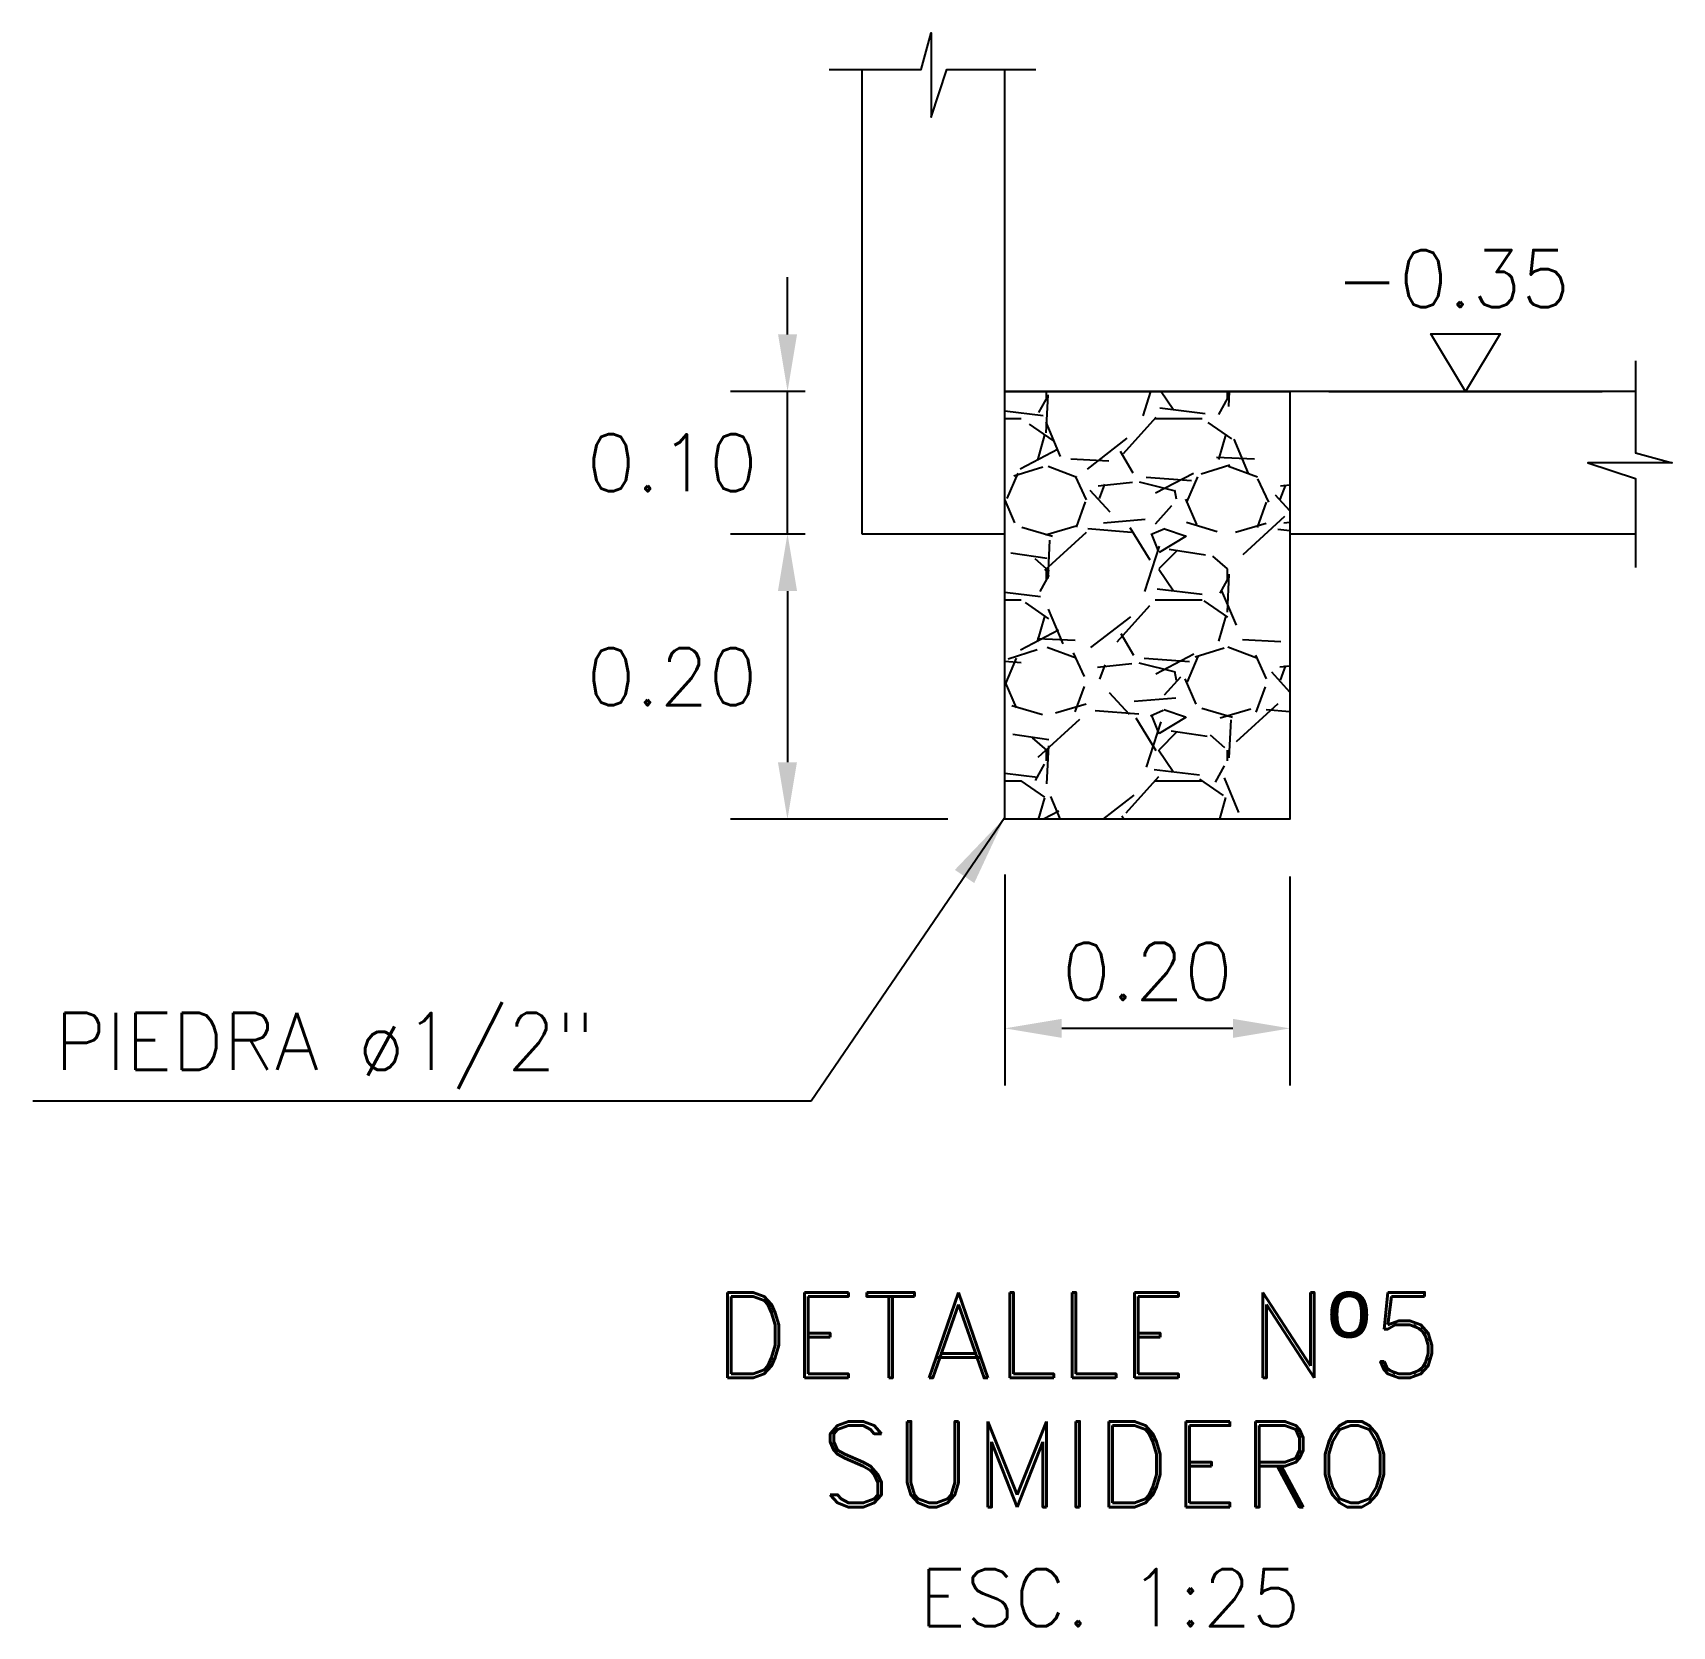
# Model space of a CAD drawing. Header units: metres. Extents: x -90 to 2507, y -28 to 972.
# Drawn here: x 160.536 to 161.686, y 183.313 to 184.43 of the extents above; entities that cross this region are included whole.
import ezdxf
from ezdxf.enums import TextEntityAlignment as Align

# ---------------------------------------------------------------- set-up
doc = ezdxf.new("R2010")
doc.units = ezdxf.units.M
doc.linetypes.add('HIDDEN', pattern=[9.524999999999999, 6.35, -3.175])
for name, color, linetype in [('A-MURO', 6, 'Continuous'), ('A-NIVELES', 7, 'Continuous'), ('C-CASCO-01', 1, 'Continuous'), ('G-acotado', 8, 'Continuous'), ('G-textos-notas', 7, 'Continuous'), ('G-textos-subtitulo', 3, 'Continuous'), ('TUBERIAS', 3, 'Continuous')]:
    doc.layers.add(name, color=color, linetype=linetype)
doc.styles.add('01COTAS', font='romans.shx')
doc.styles.add('20-NOTAS', font='romans.shx', dxfattribs={"height": 0.04})
doc.styles.add('20-SUBTITULO', font='romand.shx', dxfattribs={"height": 0.06})
doc.styles.add('ROMANS', font='romans.shx')
doc.dimstyles.new('DIM-20-CORTE', dxfattribs={"dimscale": 0.02, "dimtxt": 2, "dimasz": 2, "dimexe": 2, "dimexo": 2, "dimgap": 1, "dimtad": 2, "dimtih": 1, "dimtoh": 1, "dimzin": 1, "dimdsep": 46, "dimtxsty": '01COTAS', "dimcen": 25, "dimclrd": 9, "dimclre": 9, "dimclrt": 7, "dimadec": 0, "dimazin": 0, "dimtfac": 1, "dimtmove": 2, "dimatfit": 3, "dimfxl": 1, "dimtolj": 1, "dimtzin": 0, "dimarcsym": 0})
doc.dimstyles.new('DIM-20-PLANTA', dxfattribs={"dimscale": 0.02, "dimtxt": 2, "dimasz": 2, "dimexe": 2, "dimexo": 2, "dimgap": 1, "dimtad": 1, "dimzin": 1, "dimdsep": 46, "dimtxsty": '01COTAS', "dimcen": 25, "dimclrd": 9, "dimclre": 9, "dimclrt": 7, "dimadec": 0, "dimazin": 0, "dimtfac": 1, "dimtmove": 2, "dimatfit": 3, "dimfxl": 1, "dimtolj": 1, "dimtzin": 0, "dimarcsym": 0})
doc.dimstyles.new('DIM-50-PLANTA', dxfattribs={"dimscale": 0.05, "dimtxt": 2, "dimasz": 2, "dimexe": 2, "dimexo": 2, "dimgap": 1, "dimtad": 1, "dimdec": 0, "dimlfac": 1000, "dimtxsty": '01COTAS', "dimcen": 25, "dimclrd": 9, "dimclre": 9, "dimclrt": 7, "dimadec": 0, "dimazin": 0, "dimtfac": 1, "dimtdec": 0, "dimtmove": 2, "dimatfit": 3, "dimfxl": 1, "dimtolj": 1, "dimtzin": 0, "dimarcsym": 0})

msp = doc.modelspace()

# ---------------------------------------------------------------- texts
at = {"layer": 'A-NIVELES', "linetype": 'HIDDEN', "lineweight": 13, "ltscale": 0.5, "insert": (160.5511855074038, 183.7428750406954), "char_height": 0.04, "attachment_point": 1, "style": '01COTAS'}
msp.add_mtext_dynamic_manual_height_columns('\\A1;PIEDRA ø1/2" ', width=0.9120025289876718, gutter_width=10, heights=[0], dxfattribs=at)
msp.add_mtext_dynamic_manual_height_columns('\\A1;PIEDRA ø1/2" ', width=0.9120025289876718, gutter_width=10, heights=[0], dxfattribs=at)
at = {"layer": 'G-textos-notas', "style": '20-NOTAS'}
msp.add_text('ESC. 1:25', height=0.04000000000000001, dxfattribs=at).set_placement((161.2910812217178, 183.3329178215818), align=Align.MIDDLE)
msp.add_text('ESC. 1:25', height=0.04000000000000001, dxfattribs=at).set_placement((161.2910812217178, 183.3329178215818), align=Align.MIDDLE)
at = {"layer": 'G-textos-subtitulo', "style": '20-SUBTITULO'}
for s, p in [('DETALLE Nº5 ', (161.2892179679189, 183.5174596897539)), ('DETALLE Nº5 ', (161.2892179679189, 183.5174596897539)), ('SUMIDERO', (161.2892179679189, 183.4264449740593)), ('SUMIDERO', (161.2892179679189, 183.4264449740593))]:
    msp.add_text(s, height=0.06, dxfattribs=at).set_placement(p, align=Align.MIDDLE)

# ---------------------------------------------------------------- blocks, each defined once
blk = doc.blocks.new('NIVEL-CORTE')
at = {"color": 1}
blk.add_line((-4.793364749174543, 0), (4.793364749174543, 0), dxfattribs=at)
blk.add_lwpolyline([(0, 0), (-1.217584660165812, 2.013558481207383), (1.217584660165812, 2.013558481207383), (0, 0)])
at = {"style": 'ROMANS'}
blk.add_attdef('+1.50', text='', height=2, dxfattribs=at).set_placement((-0.4502277374540427, 2.953355296951486), align=Align.CENTER)
blk = doc.blocks.new('*D347')
at = {"layer": 'Defpoints', "color": 0, "transparency": 16777216}
for p in [(161.2174400294174, 183.8798018945225), (161.417440029428, 183.8785887643388), (161.2174400294174, 183.7320339458516)]:
    blk.add_point(p, dxfattribs=at)
at = {"layer": 'TUBERIAS', "color": 9, "lineweight": -2, "transparency": 16777216}
for p, q in [((161.2174400294174, 183.8398018945225), (161.2174400294174, 183.6920339458516)), ((161.417440029428, 183.8385887643388), (161.417440029428, 183.6920339458516)), ((161.377440029428, 183.7320339458516), (161.2574400294174, 183.7320339458516))]:
    blk.add_line(p, q, dxfattribs=at)
at = {"layer": 'TUBERIAS', "color": 9, "transparency": 16777216}
for points in [[(161.2574400294174, 183.7387006125183), (161.2574400294174, 183.725367279185), (161.2174400294174, 183.7320339458516)], [(161.377440029428, 183.7387006125183), (161.377440029428, 183.725367279185), (161.417440029428, 183.7320339458516)]]:
    blk.add_solid(points, dxfattribs=at)
at = {"layer": 'TUBERIAS', "color": 7, "transparency": 16777216, "insert": (161.3174400294228, 183.7720339458516), "char_height": 0.04, "attachment_point": 5, "style": '01COTAS'}
blk.add_mtext('\\A1;0.20', dxfattribs=at)
blk = doc.blocks.new('*D557')
at = {"layer": 'Defpoints', "color": 0, "transparency": 16777216}
for p in [(161.1174400294175, 184.0785887643388), (161.0649892951967, 183.8785887643388), (161.2174400294281, 183.8785887643388)]:
    blk.add_point(p, dxfattribs=at)
at = {"layer": 'G-acotado', "color": 9, "lineweight": -2, "transparency": 16777216}
for p, q in [((161.0774400294175, 184.0785887643388), (161.0249892951967, 184.0785887643388)), ((161.0649892951967, 184.0385887643388), (161.0649892951967, 183.9185887643388)), ((161.1774400294281, 183.8785887643388), (161.0249892951967, 183.8785887643388))]:
    blk.add_line(p, q, dxfattribs=at)
at = {"layer": 'G-acotado', "color": 9, "transparency": 16777216}
for points in [[(161.05832262853, 184.0385887643388), (161.0716559618633, 184.0385887643388), (161.0649892951967, 184.0785887643388)], [(161.05832262853, 183.9185887643388), (161.0716559618633, 183.9185887643388), (161.0649892951967, 183.8785887643388)]]:
    blk.add_solid(points, dxfattribs=at)
at = {"layer": 'G-acotado', "color": 7, "transparency": 16777216, "insert": (160.9840369142443, 183.9785887643388), "char_height": 0.04, "attachment_point": 5, "style": '01COTAS'}
blk.add_mtext('\\A1;0.20', dxfattribs=at)
blk = doc.blocks.new('*D348')
at = {"layer": 'Defpoints', "color": 0, "transparency": 16777216}
for p in [(161.0650793852869, 184.1785887643388), (161.1174400294176, 184.1785887643388), (161.1174400294175, 184.0785887643388)]:
    blk.add_point(p, dxfattribs=at)
at = {"layer": 'G-acotado', "color": 9, "lineweight": -2, "transparency": 16777216}
for p, q in [((161.0650793852869, 184.2185887643388), (161.0650793852869, 184.2585887643388)), ((161.0774400294176, 184.1785887643388), (161.0250793852869, 184.1785887643388)), ((161.0650793852869, 184.0785887643388), (161.0650793852869, 184.1785887643388)), ((161.0774400294175, 184.0785887643388), (161.0250793852869, 184.0785887643388)), ((161.0650793852869, 184.0385887643388), (161.0650793852869, 183.9985887643388))]:
    blk.add_line(p, q, dxfattribs=at)
at = {"layer": 'G-acotado', "color": 9, "transparency": 16777216}
for points in [[(161.0584127186202, 184.2185887643388), (161.0717460519535, 184.2185887643388), (161.0650793852869, 184.1785887643388)], [(161.0584127186202, 184.0385887643388), (161.0717460519535, 184.0385887643388), (161.0650793852869, 184.0785887643388)]]:
    blk.add_solid(points, dxfattribs=at)
at = {"layer": 'G-acotado', "color": 7, "transparency": 16777216, "insert": (160.9841270043345, 184.1285887643387), "char_height": 0.04, "attachment_point": 5, "style": '01COTAS'}
blk.add_mtext('\\A1;0.10', dxfattribs=at)
blk = doc.blocks.new('*D195')
at = {"layer": 'Defpoints', "color": 0, "transparency": 16777216}
for p in [(161.2174400294174, 183.8798018945225), (161.417440029428, 183.8785887643388), (161.2174400294174, 183.7320339458516)]:
    blk.add_point(p, dxfattribs=at)
at = {"layer": 'G-acotado', "color": 9, "lineweight": -2, "transparency": 16777216}
for p, q in [((161.2174400294174, 183.8398018945225), (161.2174400294174, 183.6920339458516)), ((161.417440029428, 183.8385887643388), (161.417440029428, 183.6920339458516)), ((161.377440029428, 183.7320339458516), (161.2574400294174, 183.7320339458516))]:
    blk.add_line(p, q, dxfattribs=at)
at = {"layer": 'G-acotado', "color": 9, "transparency": 16777216}
for points in [[(161.2574400294174, 183.7387006125183), (161.2574400294174, 183.725367279185), (161.2174400294174, 183.7320339458516)], [(161.377440029428, 183.7387006125183), (161.377440029428, 183.725367279185), (161.417440029428, 183.7320339458516)]]:
    blk.add_solid(points, dxfattribs=at)
at = {"layer": 'G-acotado', "color": 7, "transparency": 16777216, "insert": (161.3174400294228, 183.7720339458516), "char_height": 0.04, "attachment_point": 5, "style": '01COTAS'}
blk.add_mtext('\\A1;0.20', dxfattribs=at)
blk = doc.blocks.new('*D505')
at = {"layer": 'Defpoints', "color": 0, "transparency": 16777216}
for p in [(161.1174400294175, 184.0785887643388), (161.0649892951967, 183.8785887643388), (161.2174400294281, 183.8785887643388)]:
    blk.add_point(p, dxfattribs=at)
at = {"layer": 'G-acotado', "color": 9, "lineweight": -2, "transparency": 16777216}
for p, q in [((161.0774400294175, 184.0785887643388), (161.0249892951967, 184.0785887643388)), ((161.0649892951967, 184.0385887643388), (161.0649892951967, 183.9185887643388)), ((161.1774400294281, 183.8785887643388), (161.0249892951967, 183.8785887643388))]:
    blk.add_line(p, q, dxfattribs=at)
at = {"layer": 'G-acotado', "color": 9, "transparency": 16777216}
for points in [[(161.05832262853, 184.0385887643388), (161.0716559618634, 184.0385887643388), (161.0649892951967, 184.0785887643388)], [(161.05832262853, 183.9185887643388), (161.0716559618634, 183.9185887643388), (161.0649892951967, 183.8785887643388)]]:
    blk.add_solid(points, dxfattribs=at)
at = {"layer": 'G-acotado', "color": 7, "transparency": 16777216, "insert": (160.9840369142443, 183.9785887643388), "char_height": 0.04, "attachment_point": 5, "style": '01COTAS'}
blk.add_mtext('\\A1;0.20', dxfattribs=at)
blk = doc.blocks.new('*D196')
at = {"layer": 'Defpoints', "color": 0, "transparency": 16777216}
for p in [(161.0650793852869, 184.1785887643388), (161.1174400294176, 184.1785887643388), (161.1174400294175, 184.0785887643388)]:
    blk.add_point(p, dxfattribs=at)
at = {"layer": 'G-acotado', "color": 9, "lineweight": -2, "transparency": 16777216}
for p, q in [((161.0650793852869, 184.2185887643388), (161.0650793852869, 184.2585887643388)), ((161.0774400294176, 184.1785887643388), (161.0250793852869, 184.1785887643388)), ((161.0650793852869, 184.0785887643388), (161.0650793852869, 184.1785887643388)), ((161.0774400294175, 184.0785887643388), (161.0250793852869, 184.0785887643388)), ((161.0650793852869, 184.0385887643388), (161.0650793852869, 183.9985887643388))]:
    blk.add_line(p, q, dxfattribs=at)
at = {"layer": 'G-acotado', "color": 9, "transparency": 16777216}
for points in [[(161.0584127186202, 184.2185887643388), (161.0717460519536, 184.2185887643388), (161.0650793852869, 184.1785887643388)], [(161.0584127186202, 184.0385887643388), (161.0717460519536, 184.0385887643388), (161.0650793852869, 184.0785887643388)]]:
    blk.add_solid(points, dxfattribs=at)
at = {"layer": 'G-acotado', "color": 7, "transparency": 16777216, "insert": (160.9841270043345, 184.1285887643387), "char_height": 0.04, "attachment_point": 5, "style": '01COTAS'}
blk.add_mtext('\\A1;0.10', dxfattribs=at)

# ---------------------------------------------------------------- dimensions: what is measured, and where the dimension line sits
at = {"layer": 'G-acotado'}
for base, p2, picture, middle in [((161.0650793852869, 184.1785887643388), (161.1174400294175, 184.1785887643387), '*D348', (160.9841270043345, 184.1285887643387)), ((161.0650793852869, 184.1785887643388), (161.1174400294175, 184.1785887643387), '*D196', (160.9841270043345, 184.1285887643387)), ((161.0649892951967, 183.8785887643388), (161.217440029428, 183.8785887643388), '*D557', (160.9840369142443, 183.9785887643388)), ((161.0649892951967, 183.8785887643388), (161.217440029428, 183.8785887643388), '*D505', (160.9840369142443, 183.9785887643388))]:
    dim = msp.add_linear_dim(base=base, p1=(161.1174400294174, 184.0785887643387), p2=p2, angle=90, dimstyle='DIM-20-CORTE', dxfattribs=at)
    dim.commit()
    dim.dimension.update_dxf_attribs({"geometry": picture, "text_midpoint": middle})
dim = msp.add_linear_dim(base=(161.2174400294174, 183.7320339458516), p1=(161.417440029428, 183.8785887643388), p2=(161.2174400294174, 183.8798018945225), dimstyle='DIM-20-PLANTA', dxfattribs=at)
dim.commit()
dim.dimension.update_dxf_attribs({"geometry": '*D195', "text_midpoint": (161.3174400294228, 183.7720339458516)})
at = {"layer": 'TUBERIAS'}
dim = msp.add_linear_dim(base=(161.2174400294174, 183.7320339458516), p1=(161.417440029428, 183.8785887643388), p2=(161.2174400294174, 183.8798018945225), dimstyle='DIM-20-PLANTA', dxfattribs=at)
dim.commit()
dim.dimension.update_dxf_attribs({"geometry": '*D347', "text_midpoint": (161.3174400294228, 183.7720339458516)})

# ---------------------------------------------------------------- hatches: boundary and pattern name
h = msp.add_hatch()
h.set_pattern_fill('GRAVEL', color=8, scale=0.005)
h.set_pattern_definition([(228.0127875, (39.9252598906144, -16.55840192910006), (-1.01600000007979, -1.142999999929089), [0.017086072, -1.69152418197825]), (184.969741, (39.91382989061441, -16.57110192910008), (1.523999999397025, 0.1270000072348962), [0.02932023599999994, -2.902702444676193]), (132.5104471, (39.88461989061437, -16.57364192910006), (1.270000000536375, -1.396999999512298), [0.020674076, -2.046736139705]), (267.273689, (39.8350898906144, -16.60539192910008), (0.1270000002659863, 2.539999999986656), [0.02670022599999995, -2.643321871286893]), (292.83365418, (39.83381989061439, -16.63206192910008), (-0.6350000000531705, 1.523999999977773), [0.02618168499999995, -2.591990387267193]), (357.2736889999999, (39.84397989061438, -16.65619192910006), (-2.539999999986656, 0.1270000002659864), [0.02670022599999995, -2.643321871286893]), (37.69424047, (39.8706498906144, -16.65746192910007), (-1.650999999926795, -1.270000000095021), [0.03530968299999999, -3.495655765712351]), (72.25532837, (39.8985898906144, -16.63587192910006), (0.8890000002389645, 2.793999999923943), [0.033335976, -3.30026283009525]), (121.42956562, (39.90874989061439, -16.60412192910007), (-1.016000000144156, 1.650999999911301), [0.02679065, -2.652277284935601]), (175.2363583, (39.89477989061439, -16.58126192910007), (1.396999999979976, -0.1270000002194628), [0.03058566399999995, -1.498696847499996]), (222.3974378, (39.8642998906144, -16.57872192910006), (-1.523999999951233, -1.3970000000532), [0.03955389600000001, -3.91583862560885]), (138.81407483, (39.9608198906144, -16.60666192910006), (-0.8889999999466754, 0.7620000000619591), [0.013500227, -1.3365282912172]), (171.4692344, (39.95065989061439, -16.59777192910008), (1.651000000044483, -0.2539999997118672), [0.025684099, -2.542731949852]), (225, (39.9252598906144, -16.59396192910006), (-1.776356839400251e-17, -0.127000000000012), [0.017960467, -0.1616446554214]), (203.19859051, (39.91636989061439, -16.57872192910006), (0.6350000000173045, 0.2539999999554667), [0.009672065999999972, -0.9575311184446981]), (291.80140949, (39.90747989061441, -16.58253192910007), (-0.1270000000265748, 0.3809999999911436), [0.013678281, -0.6702376495]), (30.96375653, (39.91255989061438, -16.59523192910007), (0.3810000000093192, 0.2539999999860563), [0.02221598299999995, -0.7183149076454983]), (161.56505118, (39.9316098906144, -16.58380192910008), (0.2540000000066291, -0.1269999999866877), [0.016064357, -0.3855449058414]), (16.389540334, (39.83381989061439, -16.58253192910007), (1.270000000000007, 0.3810000000000122), [0.0225044, -2.22794133362695]), (70.34617594, (39.8554098906144, -16.57618192910007), (-0.5080000000464657, -1.396999999983521), [0.018879947, -1.86911078391]), (293.19859051, (39.9316098906144, -16.55840192910006), (-0.2539999999556631, 0.6350000000177642), [0.01934400499999995, -0.9478591794446981]), (343.6104596700001, (39.9392298906144, -16.57618192910007), (-1.270000000026615, 0.380999999911143), [0.02250439999999995, -2.227941333626993]), (339.44395478, (39.83381989061439, -16.66127192910005), (-0.6349999999999931, 0.2540000000000105), [0.02170175999999994, -1.063386715655297]), (294.7751406, (39.85413989061439, -16.66889192910006), (-0.6350000007558465, 1.396999999656363), [0.018183606, -1.800179669036]), (66.80140949, (39.9328798906144, -16.68540192910007), (0.2539999999601149, 0.6350000000159651), [0.019344005, -0.9478591794446999]), (17.35402464, (39.94049989061438, -16.66762192910008), (-1.650999999967151, -0.5080000001066232), [0.02128913700000001, -2.10761879901]), (69.44395478, (39.8706498906144, -16.68540192910007), (-0.254000000004423, -0.6349999999982316), [0.01085088, -1.0742375956553]), (101.309932474, (39.9252598906144, -16.68540192910007), (-0.12700000000002, 0.5080000000000184), [0.00647573, -0.6410997482263001]), (165.963756532, (39.92398989061439, -16.67905192910007), (0.3809999999999756, -0.1269999999999933), [0.026181685, -0.49745272945345]), (186.00900596, (39.8985898906144, -16.67270192910007), (1.269999999993269, 0.1270000000664677), [0.02426334999999994, -2.402068243166843]), (303.69006753, (39.91255989061438, -16.60666192910006), (-0.1270000000176484, 0.2539999999911851), [0.018316194, -0.439588817984]), (353.15722659, (39.92271989061439, -16.62190192910006), (2.159000000013284, -0.2539999998869697), [0.031977838, -3.16580045325155]), (60.9453959, (39.9544698906144, -16.62571192910008), (-0.5080000000139843, -0.8889999999920127), [0.013075412, -1.2944696159055]), (90, (39.9608198906144, -16.61428192910006), (-0.127, 0.127), [0.00762, -0.11938]), (120.25643716, (39.89604989061439, -16.66889192910006), (0.5079999999378583, -0.8890000000354898), [0.017643348, -1.74669703866]), (48.01278749999999, (39.88715989061438, -16.65365192910008), (1.016000000083767, 1.14299999992551), [0.034172144, -1.67443810997825]), (0, (39.91001989061439, -16.62825192910006), (0.127, 0.127), [0.03302, -0.09398]), (325.3048465, (39.94303989061439, -16.62825192910006), (1.270000000481077, -0.8889999993127289), [0.020080478, -1.987965836207]), (254.0546040999999, (39.9595498906144, -16.63968192910008), (-0.1269999999911278, -0.5080000000022373), [0.018491454, -0.9060825019386001]), (207.64597536, (39.9544698906144, -16.65746192910007), (-2.413000000088668, -1.269999999831538), [0.03010725499999994, -2.980623221146893]), (175.42607874, (39.92779989061438, -16.67143192910007), (-1.650999999999941, 0.1269999999999739), [0.031851473, -3.153292322812])])
h.paths.add_polyline_path([(161.217440029428, 184.1785887643387), (161.417440029428, 184.1785887643387), (161.417440029428, 183.8785887643388), (161.217440029428, 183.8785887643388)])
h = msp.add_hatch()
h.set_pattern_fill('GRAVEL', color=8, scale=0.005)
h.set_pattern_definition([(228.0127875, (39.9252598906144, -16.55840192910006), (-1.01600000007979, -1.142999999929089), [0.017086072, -1.69152418197825]), (184.969741, (39.91382989061441, -16.57110192910008), (1.523999999397025, 0.1270000072348962), [0.02932023599999994, -2.902702444676192]), (132.5104471, (39.88461989061437, -16.57364192910006), (1.270000000536375, -1.396999999512298), [0.020674076, -2.046736139705]), (267.273689, (39.8350898906144, -16.60539192910008), (0.1270000002659863, 2.539999999986656), [0.02670022599999994, -2.643321871286892]), (292.83365418, (39.83381989061439, -16.63206192910008), (-0.6350000000531705, 1.523999999977773), [0.02618168499999994, -2.591990387267192]), (357.2736889999999, (39.84397989061438, -16.65619192910006), (-2.539999999986656, 0.1270000002659864), [0.02670022599999994, -2.643321871286892]), (37.69424047, (39.8706498906144, -16.65746192910007), (-1.650999999926795, -1.270000000095021), [0.03530968299999999, -3.495655765712351]), (72.25532837, (39.8985898906144, -16.63587192910006), (0.8890000002389645, 2.793999999923943), [0.033335976, -3.30026283009525]), (121.42956562, (39.90874989061439, -16.60412192910007), (-1.016000000144156, 1.650999999911301), [0.02679065, -2.652277284935601]), (175.2363583, (39.89477989061439, -16.58126192910007), (1.396999999979976, -0.1270000002194628), [0.03058566399999994, -1.498696847499996]), (222.3974378, (39.8642998906144, -16.57872192910006), (-1.523999999951233, -1.3970000000532), [0.03955389600000001, -3.91583862560885]), (138.81407483, (39.9608198906144, -16.60666192910006), (-0.8889999999466754, 0.7620000000619591), [0.013500227, -1.3365282912172]), (171.4692344, (39.95065989061439, -16.59777192910008), (1.651000000044483, -0.2539999997118672), [0.025684099, -2.542731949852]), (225, (39.9252598906144, -16.59396192910006), (-1.776356839400251e-17, -0.127000000000012), [0.017960467, -0.1616446554214]), (203.19859051, (39.91636989061439, -16.57872192910006), (0.6350000000173045, 0.2539999999554667), [0.009672065999999969, -0.9575311184446978]), (291.80140949, (39.90747989061441, -16.58253192910007), (-0.1270000000265748, 0.3809999999911436), [0.013678281, -0.6702376495]), (30.96375653, (39.91255989061438, -16.59523192910007), (0.3810000000093192, 0.2539999999860563), [0.02221598299999994, -0.7183149076454981]), (161.56505118, (39.9316098906144, -16.58380192910008), (0.2540000000066291, -0.1269999999866877), [0.016064357, -0.3855449058414]), (16.389540334, (39.83381989061439, -16.58253192910007), (1.270000000000007, 0.3810000000000122), [0.0225044, -2.22794133362695]), (70.34617594, (39.8554098906144, -16.57618192910007), (-0.5080000000464657, -1.396999999983521), [0.018879947, -1.86911078391]), (293.19859051, (39.9316098906144, -16.55840192910006), (-0.2539999999556631, 0.6350000000177642), [0.01934400499999994, -0.9478591794446979]), (343.6104596700001, (39.9392298906144, -16.57618192910007), (-1.270000000026615, 0.380999999911143), [0.02250439999999994, -2.227941333626992]), (339.44395478, (39.83381989061439, -16.66127192910005), (-0.6349999999999931, 0.2540000000000105), [0.02170175999999993, -1.063386715655296]), (294.7751406, (39.85413989061439, -16.66889192910006), (-0.6350000007558465, 1.396999999656363), [0.018183606, -1.800179669036]), (66.80140949, (39.9328798906144, -16.68540192910007), (0.2539999999601149, 0.6350000000159651), [0.019344005, -0.9478591794446999]), (17.35402464, (39.94049989061438, -16.66762192910008), (-1.650999999967151, -0.5080000001066232), [0.02128913700000001, -2.10761879901]), (69.44395478, (39.8706498906144, -16.68540192910007), (-0.254000000004423, -0.6349999999982316), [0.01085088, -1.0742375956553]), (101.309932474, (39.9252598906144, -16.68540192910007), (-0.12700000000002, 0.5080000000000184), [0.00647573, -0.6410997482263001]), (165.963756532, (39.92398989061439, -16.67905192910007), (0.3809999999999756, -0.1269999999999933), [0.026181685, -0.49745272945345]), (186.00900596, (39.8985898906144, -16.67270192910007), (1.269999999993269, 0.1270000000664677), [0.02426334999999994, -2.402068243166842]), (303.69006753, (39.91255989061438, -16.60666192910006), (-0.1270000000176484, 0.2539999999911851), [0.018316194, -0.439588817984]), (353.15722659, (39.92271989061439, -16.62190192910006), (2.159000000013284, -0.2539999998869697), [0.031977838, -3.16580045325155]), (60.9453959, (39.9544698906144, -16.62571192910008), (-0.5080000000139843, -0.8889999999920127), [0.013075412, -1.2944696159055]), (90, (39.9608198906144, -16.61428192910006), (-0.127, 0.127), [0.00762, -0.11938]), (120.25643716, (39.89604989061439, -16.66889192910006), (0.5079999999378583, -0.8890000000354898), [0.017643348, -1.74669703866]), (48.01278749999999, (39.88715989061438, -16.65365192910008), (1.016000000083767, 1.14299999992551), [0.034172144, -1.67443810997825]), (0, (39.91001989061439, -16.62825192910006), (0.127, 0.127), [0.03302, -0.09398]), (325.3048465, (39.94303989061439, -16.62825192910006), (1.270000000481077, -0.8889999993127289), [0.020080478, -1.987965836207]), (254.0546040999999, (39.9595498906144, -16.63968192910008), (-0.1269999999911278, -0.5080000000022373), [0.018491454, -0.9060825019386001]), (207.64597536, (39.9544698906144, -16.65746192910007), (-2.413000000088668, -1.269999999831538), [0.03010725499999994, -2.980623221146892]), (175.42607874, (39.92779989061438, -16.67143192910007), (-1.650999999999941, 0.1269999999999739), [0.031851473, -3.153292322812])])
h.paths.add_polyline_path([(161.217440029428, 184.1785887643387), (161.417440029428, 184.1785887643387), (161.417440029428, 183.8785887643388), (161.217440029428, 183.8785887643388)])

# ---------------------------------------------------------------- linework, layer by layer
at = {"layer": 'A-MURO', "color": 1, "ltscale": 0.18}
msp.add_line((161.2174400294174, 184.1785887643387), (161.2174400294174, 184.4042396468192), dxfattribs=at)
msp.add_line((161.2174400294174, 184.1785887643387), (161.2174400294174, 184.4042396468192), dxfattribs=at)
for points in [[(161.0943652163792, 184.4042396468192), (161.1587379984695, 184.4042396468192), (161.1658192318669, 184.4299974253586), (161.1658192318669, 184.370755047923), (161.1767626806115, 184.4042396468192), (161.2392043550282, 184.4042396468192)], [(161.0943652163792, 184.4042396468192), (161.1587379984695, 184.4042396468192), (161.1658192318669, 184.4299974253586), (161.1658192318669, 184.370755047923), (161.1767626806115, 184.4042396468192), (161.2392043550282, 184.4042396468192)], [(161.1174400294174, 184.0785887643387), (161.1174400294174, 184.4042396468192)], [(161.1174400294174, 184.0785887643387), (161.1174400294174, 184.4042396468192)], [(161.6597697087044, 184.1999233478612), (161.6597697087044, 184.1355505657708), (161.6855274872438, 184.1284693323734), (161.6262851098082, 184.1284693323734), (161.6597697087044, 184.1175258836289), (161.6597697087044, 184.0550842092121)], [(161.6597697087044, 184.1999233478612), (161.6597697087044, 184.1355505657708), (161.6855274872438, 184.1284693323734), (161.6262851098082, 184.1284693323734), (161.6597697087044, 184.1175258836289), (161.6597697087044, 184.0550842092121)], [(161.6597697087044, 184.1785887643387), (161.2174400294174, 184.1785887643387)], [(161.6597697087044, 184.1785887643387), (161.2174400294174, 184.1785887643387)], [(161.217440029428, 184.0785887643387), (161.1174400294174, 184.0785887643387)], [(161.217440029428, 184.0785887643387), (161.1174400294174, 184.0785887643387)], [(161.6597697087044, 184.0785887643387), (161.417440029428, 184.0785887643387)], [(161.6597697087044, 184.0785887643387), (161.417440029428, 184.0785887643387)]]:
    msp.add_lwpolyline(points, dxfattribs=at)
at = {"layer": 'C-CASCO-01'}
msp.add_lwpolyline([(161.217440029428, 184.1785887643387), (161.417440029428, 184.1785887643387), (161.417440029428, 183.8785887643388), (161.217440029428, 183.8785887643388)], close=True, dxfattribs=at)
msp.add_lwpolyline([(161.217440029428, 184.1785887643387), (161.417440029428, 184.1785887643387), (161.417440029428, 183.8785887643388), (161.217440029428, 183.8785887643388)], close=True, dxfattribs=at)

# ---------------------------------------------------------------- block references
at = {"layer": 'A-NIVELES', "xscale": 0.02, "yscale": 0.02, "zscale": 0.02}
msp.add_blockref('NIVEL-CORTE', (161.5406049653575, 184.1785887643387), dxfattribs=at).add_auto_attribs({'+1.50': '-0.35'})
msp.add_blockref('NIVEL-CORTE', (161.5406049653575, 184.1785887643387), dxfattribs=at).add_auto_attribs({'+1.50': '-0.35'})

msp.set_redraw_order([(e.dxf.handle, doc.entitydb.next_handle()) for e in msp.query("TEXT MTEXT ATTDEF DIMENSION ARC_DIMENSION")])  # texts and dimensions are drawn at this point

# ---------------------------------------------------------------- leaders
at = {"layer": 'G-textos-notas'}
msp.add_leader([(161.2174400294174, 183.8798018945225), (161.0816406207383, 183.6810998937977), (160.5357337207267, 183.6810998937977)], dimstyle='DIM-50-PLANTA', override={"dimasz": 1, "dimtad": 0, "dimcen": 1.393144907654869}, dxfattribs=at)
msp.add_leader([(161.2174400294174, 183.8798018945225), (161.0816406207383, 183.6810998937977), (160.5357337207267, 183.6810998937977)], dimstyle='DIM-50-PLANTA', override={"dimasz": 1, "dimtad": 0, "dimcen": 1.393144907654869}, dxfattribs=at)

doc.saveas('drawing.dxf')
